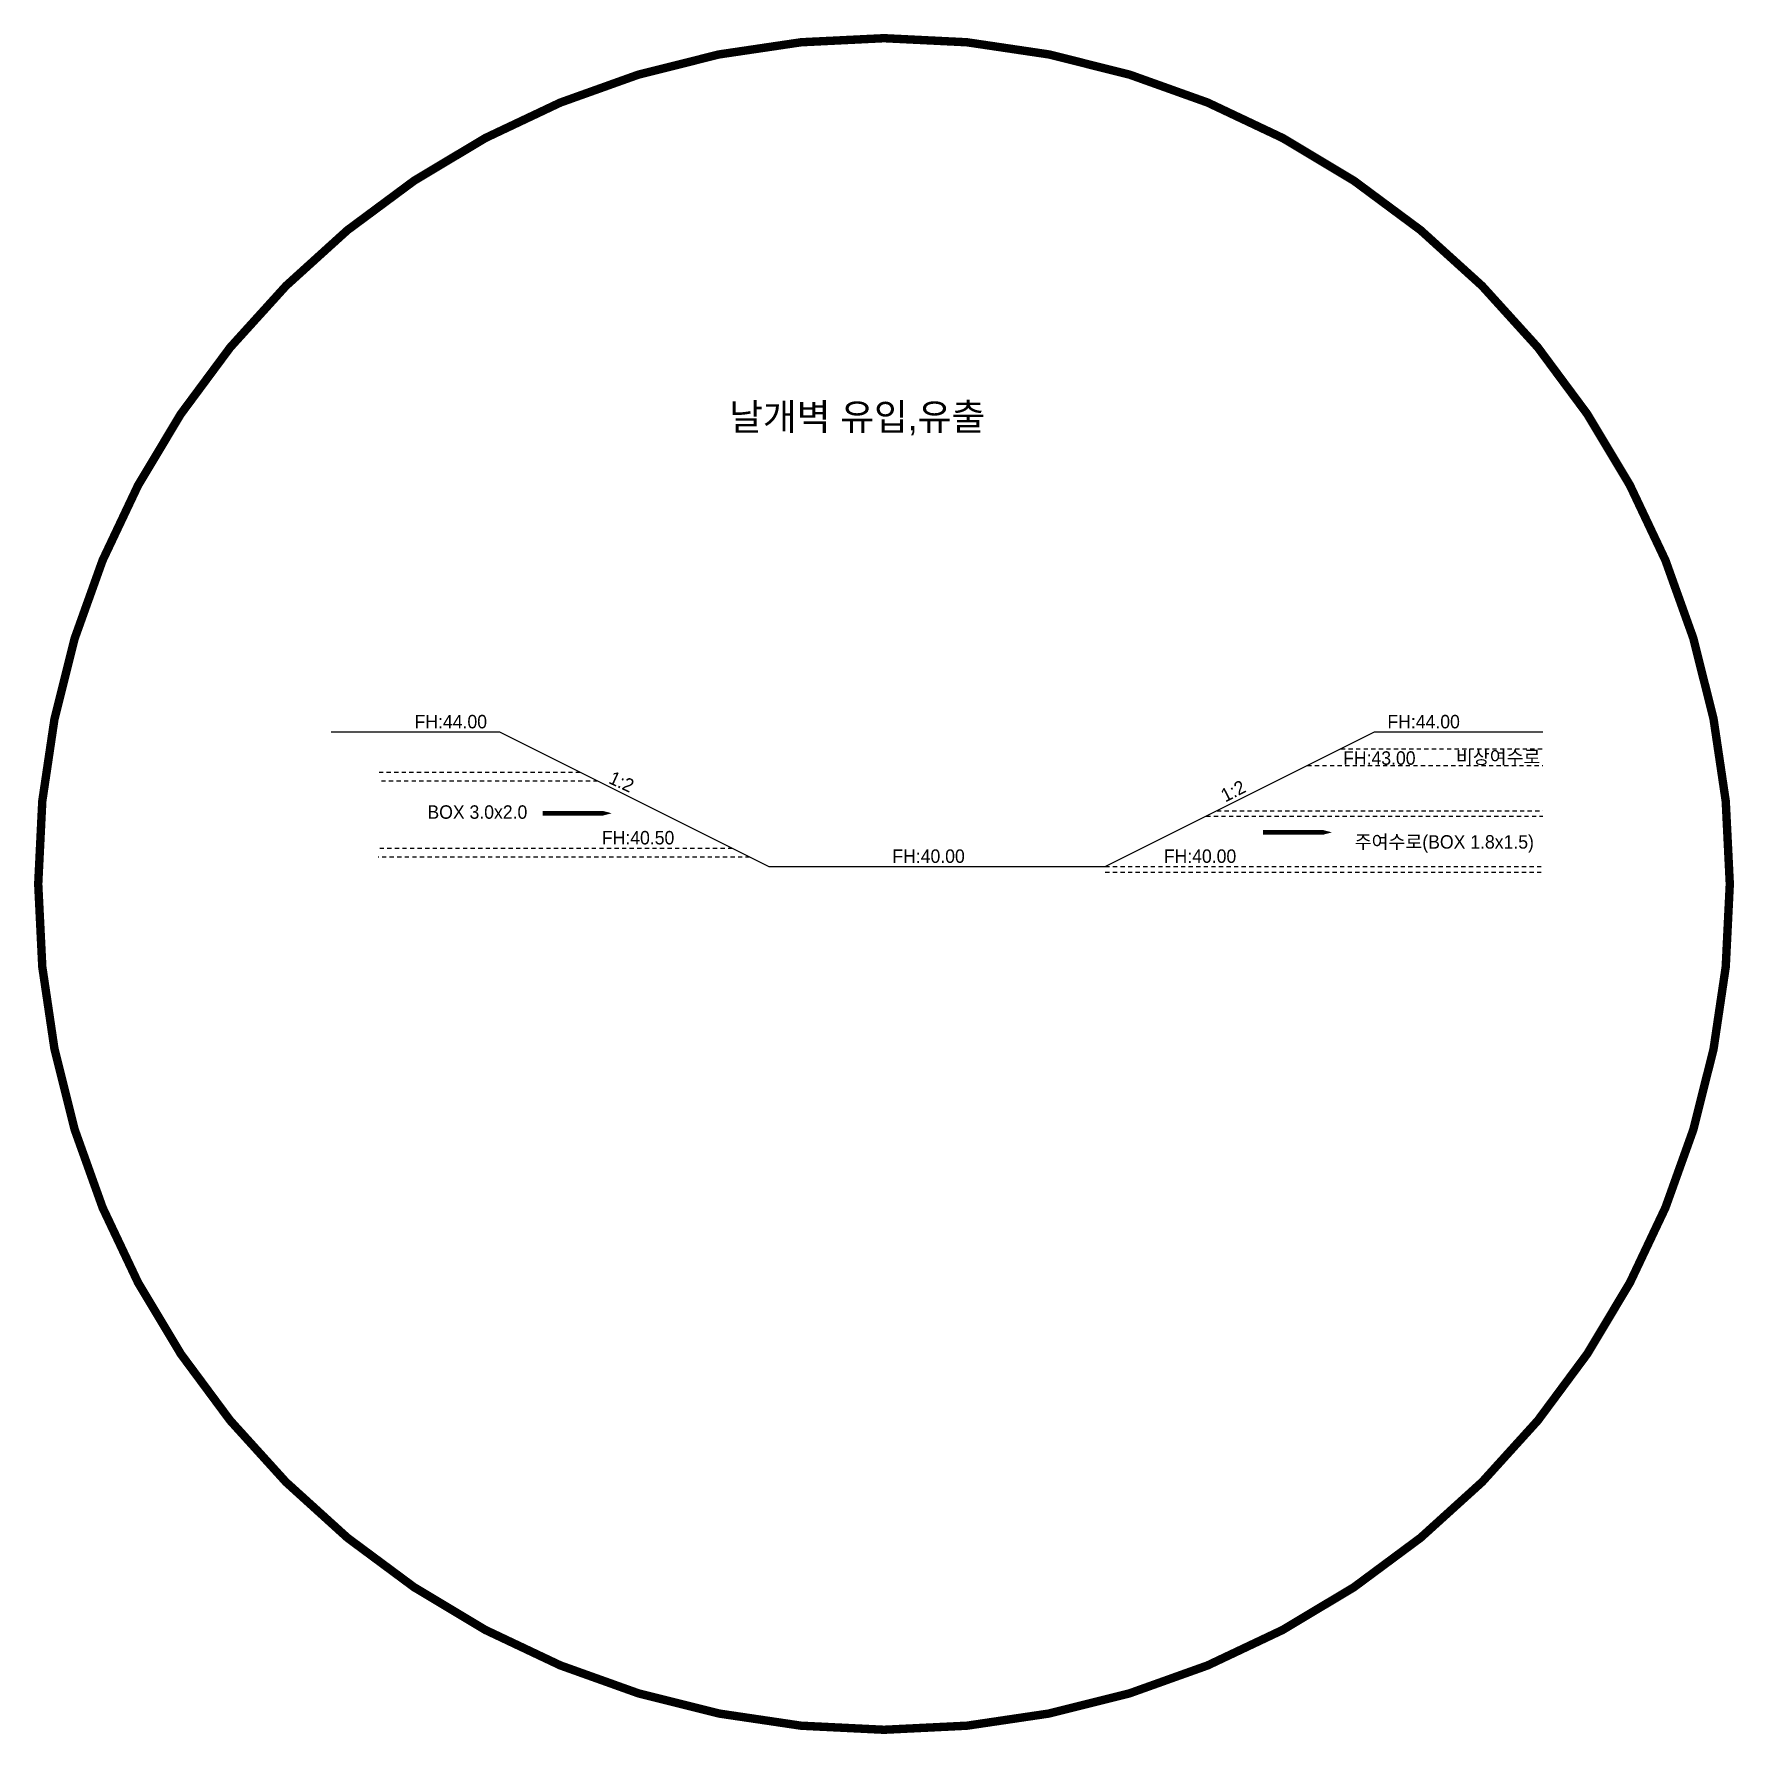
# Model space of a CAD drawing. Extents: x 230860 to 235519, y 342878 to 344985.
# Drawn here: x 230874.8 to 230925.3, y 342879.3 to 342929.8 of the extents above; entities that cross this region are included whole.
import ezdxf
from ezdxf.enums import TextEntityAlignment as Align

# ---------------------------------------------------------------- set-up
doc = ezdxf.new("R2010")
doc.units = 0
doc.linetypes.add('HIDDEN2', pattern=[0.1875, 0.125, -0.0625])
doc.layers.add('00.화살표', color=7, linetype='Continuous')
doc.layers.add('블럭명', color=7, linetype='Continuous', lineweight=0)
doc.styles.get("Standard").update_dxf_attribs({"font": 'Dotum.TTF'})

msp = doc.modelspace()

# ---------------------------------------------------------------- texts
at = {"layer": '블럭명'}
for s, height, p in [('날개벽 유입,유출', 0.8, (230899.298, 342918.422, 40.859)), ('FH:44.00', 0.4, (230887.226, 342909.367, 40.859)), ('FH:44.00', 0.4, (230916.125, 342909.367, 40.859)), ('FH:43.00', 0.4, (230914.809, 342908.286, 40.859)), ('비상여수로', 0.4, (230918.339, 342908.315, 40.859)), ('BOX 3.0x2.0', 0.4, (230888.015, 342906.681, 40.859)), ('FH:40.50', 0.4, (230892.79, 342905.919, 40.859)), ('주여수로(BOX 1.8x1.5)', 0.4, (230916.739, 342905.794, 40.859)), ('FH:40.00', 0.4, (230901.418, 342905.371, 40.859)), ('FH:40.00', 0.4, (230909.482, 342905.371, 40.859))]:
    msp.add_text(s, height=height, dxfattribs=at).set_placement(p, align=Align.MIDDLE_CENTER)
for rotation, p in [(335.3883, (230892.299, 342907.581, 40.859)), (26.8803, (230910.465, 342907.306, 40.859))]:
    msp.add_text('1:2', height=0.4, rotation=rotation, dxfattribs=at).set_placement(p, align=Align.MIDDLE_CENTER)

# ---------------------------------------------------------------- linework, layer by layer
for p, q in [((230883.669, 342909.059, 40.859), (230888.669, 342909.059, 40.859)), ((230888.669, 342909.059, 40.859), (230896.669, 342905.059, 40.859)), ((230906.669, 342905.059, 40.859), (230914.669, 342909.059, 40.859)), ((230914.669, 342909.059, 40.859), (230919.669, 342909.059, 40.859)), ((230896.669, 342905.059, 40.859), (230906.669, 342905.059, 40.859))]:
    msp.add_line(p, q)
at = {"color": 3, "linetype": 'HIDDEN2'}
for p, q in [((230913.669, 342908.559, 40.859), (230919.669, 342908.559, 40.859)), ((230891.069, 342907.859, 40.859), (230885.067, 342907.859, 40.859)), ((230912.669, 342908.059, 40.859), (230919.669, 342908.059, 40.859)), ((230891.589, 342907.599, 40.859), (230885.067, 342907.599, 40.859)), ((230909.989, 342906.719, 40.859), (230919.669, 342906.719, 40.859)), ((230909.669, 342906.559, 40.859), (230919.669, 342906.559, 40.859)), ((230895.589, 342905.599, 40.859), (230885.067, 342905.599, 40.859)), ((230896.109, 342905.339, 40.859), (230885.067, 342905.339, 40.859)), ((230906.669, 342905.059, 40.859), (230919.669, 342905.059, 40.859)), ((230906.669, 342904.899, 40.859), (230919.669, 342904.899, 40.859))]:
    msp.add_line(p, q, dxfattribs=at)
at = {"color": 1, "const_width": 0.25, "elevation": 40.859}
msp.add_lwpolyline([(230874.97, 342904.544, 1), (230925.22, 342904.544, 1)], format="xyb", close=True, dxfattribs=at)
at = {"layer": '00.화살표', "color": 5, "elevation": 40.859}
for points in [[(230889.958, 342906.645, 0.138, 0.138, 0), (230891.128, 342906.645, 0.461, 0, 0), (230892.008, 342906.645, 0, 0, 0)], [(230911.352, 342906.077, 0.138, 0.138, 0), (230912.521, 342906.077, 0.461, 0, 0), (230913.402, 342906.077, 0, 0, 0)]]:
    msp.add_lwpolyline(points, format="xyseb", dxfattribs=at)

msp.set_redraw_order([(e.dxf.handle, doc.entitydb.next_handle()) for e in msp.query("TEXT MTEXT ATTDEF DIMENSION ARC_DIMENSION")])  # texts and dimensions are drawn at this point

doc.saveas('drawing.dxf')
